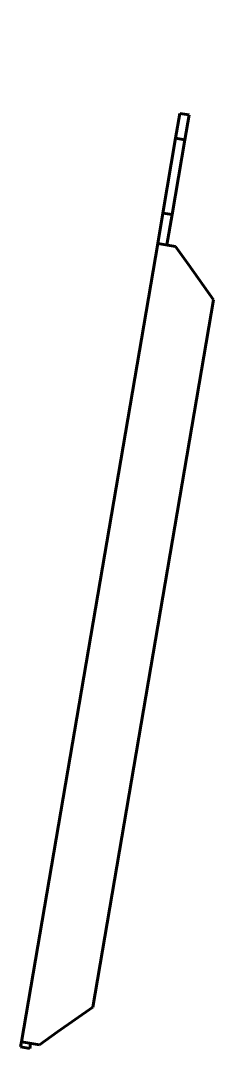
# Model space of a CAD drawing. Header units: millimetres. Extents: x 0 to 3488, y -472 to 367.
# Drawn here: x 2397 to 2428.3, y 77.2 to 244.1 of the extents above; entities that cross this region are included whole.
import ezdxf

# ---------------------------------------------------------------- set-up
doc = ezdxf.new("R2010")
doc.units = ezdxf.units.MM
doc.linetypes.add('K5LT_BASIC', pattern=[0])
doc.layers.add('Системный слой (1)', color=7, linetype='Continuous', true_color=0x909090)

msp = doc.modelspace()

# ---------------------------------------------------------------- linework, layer by layer
at = {"layer": 'Системный слой (1)', "color": 5, "linetype": 'K5LT_BASIC', "lineweight": 60, "true_color": 0x0000ff}
for p, q in [((2422.191, 224.9681), (2422.8784, 228.998)), ((2424.3571, 228.7458), (2422.8784, 228.998)), ((2423.6697, 224.7159), (2424.3571, 228.7458)), ((2420.1192, 212.8214), (2422.191, 224.9681)), ((2421.5979, 212.5692), (2423.6697, 224.7159)), ((2423.6697, 224.7159), (2422.191, 224.9681)), ((2419.2785, 207.8926), (2420.1192, 212.8214)), ((2421.5979, 212.5692), (2420.1192, 212.8214)), ((2420.7572, 207.6404), (2421.5979, 212.5692)), ((2419.2785, 207.8926), (2397.1762, 78.3117)), ((2419.2785, 207.8926), (2422.1838, 207.3971)), ((2424.271, 204.4514), (2422.1838, 207.3971)), ((2428.316, 198.7428), (2424.271, 204.4514)), ((2408.7357, 83.9484), (2428.316, 198.7428)), ((2403.0271, 79.9034), (2408.7357, 83.9484)), ((2400.0814, 77.8162), (2403.0271, 79.9034)), ((2397.0348, 77.483), (2397.1762, 78.3117)), ((2398.5135, 77.2308), (2397.0348, 77.483)), ((2400.0814, 77.8162), (2397.1762, 78.3117)), ((2398.5135, 77.2308), (2398.6548, 78.0595))]:
    msp.add_line(p, q, dxfattribs=at)

doc.saveas('drawing.dxf')
